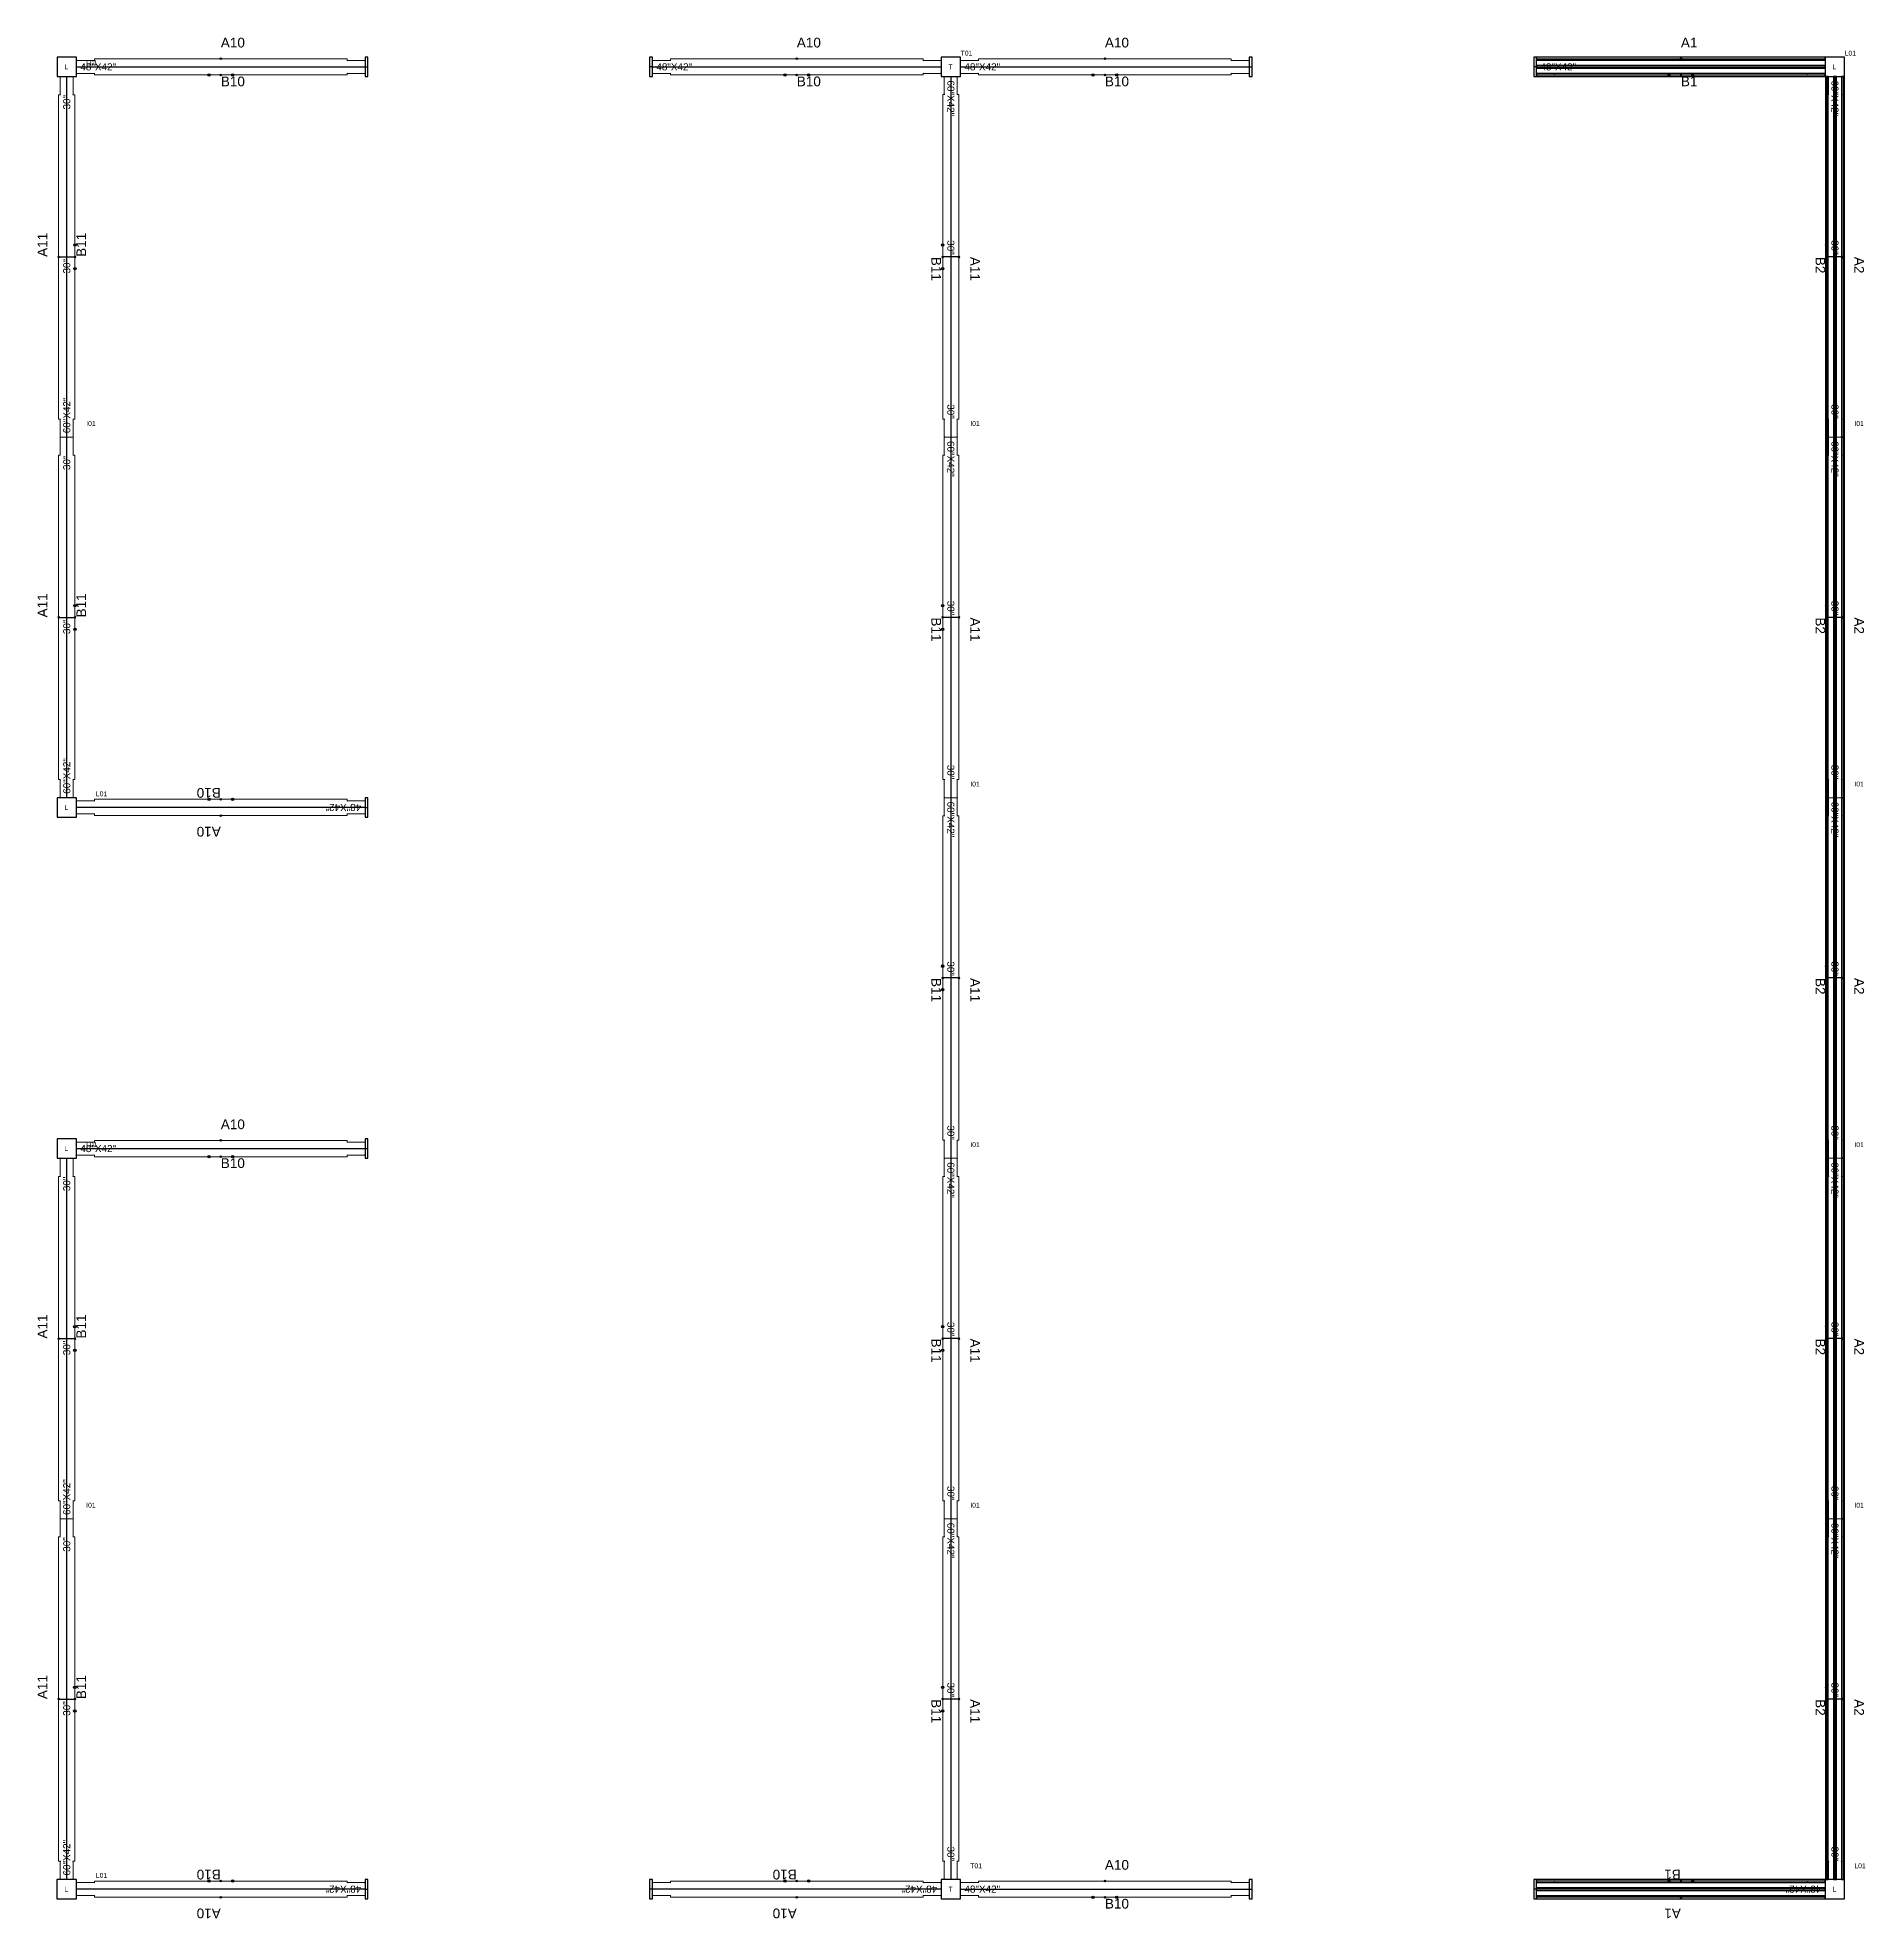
# Model space of a CAD drawing. Header units: millimetres. Extents: x 1390 to 1467.6, y 1790 to 1851.2.
# Drawn here: x 1427.89 to 1435.61, y 1790.1 to 1798.05 of the extents above; entities that cross this region are included whole.
import ezdxf

# ---------------------------------------------------------------- set-up
doc = ezdxf.new("R2010")
doc.units = ezdxf.units.MM
for name, color, linetype in [('DD2D', 7, 'Continuous'), ('DD2D_Geometry', 7, 'Continuous'), ('DDReportes', 7, 'Continuous'), ('Id Unión', 7, 'Continuous')]:
    doc.layers.add(name, color=color, linetype=linetype)
doc.styles.get("Standard").update_dxf_attribs({"font": 'arial.ttf'})

msp = doc.modelspace()

# ---------------------------------------------------------------- texts
at = {"layer": 'DD2D_Geometry'}
for s, p in [('L', (1428.0008, 1797.9187)), ('T', (1431.7367, 1797.9188)), ('L', (1435.4727, 1797.9188)), ('L', (1428.0008, 1794.7887)), ('L', (1428.0007, 1793.3468)), ('L', (1428.0007, 1790.2168)), ('T', (1431.7367, 1790.2168)), ('L', (1435.4727, 1790.2168))]:
    msp.add_text(s, height=0.0205, dxfattribs=at).set_placement(p)
at = {"layer": 'DDReportes'}
for s, p in [('A10', (1428.662, 1798.011)), ('A10', (1431.0959, 1798.0111)), ('A10', (1432.3979, 1798.0111)), ('A1', (1434.8319, 1798.0111)), ('B10', (1428.662, 1797.847)), ('B10', (1431.0959, 1797.8471)), ('B10', (1432.3979, 1797.8471)), ('B1', (1434.8319, 1797.8471)), ('A10', (1428.6619, 1793.4391)), ('B10', (1428.6619, 1793.2751)), ('A10', (1432.3979, 1790.3091)), ('B10', (1432.3979, 1790.1451))]:
    msp.add_text(s, height=0.041, dxfattribs=at).set_placement(p)
for s, rotation, p in [('A11', 90, (1427.929, 1797.126)), ('B11', 90, (1428.093, 1797.126)), ('B11', 270, (1431.6649, 1797.1261)), ('A11', 270, (1431.8289, 1797.1261)), ('B2', 270, (1435.4009, 1797.1261)), ('A2', 270, (1435.5649, 1797.1261)), ('A11', 90, (1427.929, 1795.602)), ('B11', 90, (1428.093, 1795.602)), ('B11', 270, (1431.6649, 1795.6021)), ('A11', 270, (1431.8289, 1795.6021)), ('B2', 270, (1435.4009, 1795.6021)), ('A2', 270, (1435.5649, 1795.6021)), ('B10', 180, (1428.662, 1794.881)), ('A10', 180, (1428.662, 1794.717)), ('B11', 270, (1431.6649, 1794.0781)), ('A11', 270, (1431.8289, 1794.0781)), ('B2', 270, (1435.4009, 1794.0781)), ('A2', 270, (1435.5649, 1794.0781)), ('A11', 90, (1427.9289, 1792.5541)), ('B11', 90, (1428.0929, 1792.5541)), ('A11', 270, (1431.8289, 1792.5541)), ('A2', 270, (1435.5649, 1792.5541)), ('B11', 270, (1431.6649, 1792.5541)), ('B2', 270, (1435.4009, 1792.5541)), ('A11', 90, (1427.9289, 1791.0301)), ('B11', 90, (1428.0929, 1791.0301)), ('B11', 270, (1431.6649, 1791.0301)), ('A11', 270, (1431.8289, 1791.0301)), ('B2', 270, (1435.4009, 1791.0301)), ('A2', 270, (1435.5649, 1791.0301)), ('B10', 180, (1428.6619, 1790.3091)), ('B10', 180, (1431.0959, 1790.3091)), ('B1', 180, (1434.8319, 1790.3091)), ('A10', 180, (1428.6619, 1790.1451)), ('A10', 180, (1431.0959, 1790.1451)), ('A1', 180, (1434.8319, 1790.1451))]:
    msp.add_text(s, height=0.041, rotation=rotation, dxfattribs=at).set_placement(p)
at = {"layer": 'Id Unión'}
for s, p in [('L01', (1428.0933, 1797.9355)), ('T01', (1431.7883, 1797.9766)), ('L01', (1435.5243, 1797.9766)), ('I01', (1428.0933, 1796.4115)), ('I01', (1431.8292, 1796.4115)), ('I01', (1435.5652, 1796.4115)), ('L01', (1428.1343, 1794.8465)), ('I01', (1431.8292, 1794.8875)), ('I01', (1435.5652, 1794.8875)), ('L01', (1428.0932, 1793.3636)), ('I01', (1431.8292, 1793.3635)), ('I01', (1435.5652, 1793.3635)), ('I01', (1428.0932, 1791.8396)), ('I01', (1431.8292, 1791.8395)), ('I01', (1435.5652, 1791.8395)), ('T01', (1431.8292, 1790.3155)), ('L01', (1435.5652, 1790.3155)), ('L01', (1428.1342, 1790.2746))]:
    msp.add_text(s, height=0.0205, dxfattribs=at).set_placement(p)

# ---------------------------------------------------------------- blocks, each defined once
blk = doc.blocks.new('DD101048422D')
at = {"color": 1, "linetype": 'Continuous', "lineweight": 0}
for p, q in [((0, -0.0255), (0, 0.0255)), ((0.0017, 0.0275), (0.0218, 0.0275)), ((0.002, 0.0275), (0.0215, 0.0275)), ((0.0747, 0.0275), (0.0215, 0.0275)), ((0.0747, 0.0275), (0.075, 0.0275)), ((0.0765, 0.026), (0.0765, 0.0343)), ((1.1435, 0.0343), (0.0765, 0.0343)), ((1.1435, 0.0343), (1.1435, 0.026)), ((1.1453, 0.0275), (1.145, 0.0275)), ((1.1453, 0.0275), (1.1985, 0.0275)), ((1.2183, 0.0275), (1.1982, 0.0275)), ((1.218, 0.0275), (1.1985, 0.0275)), ((1.22, -0.0255), (1.22, 0.0255)), ((0.025, -0.0275), (0.002, -0.0275)), ((0.025, -0.0275), (0.0747, -0.0275)), ((0.0747, -0.0275), (0.075, -0.0275)), ((0.0765, -0.0343), (0.0765, -0.026)), ((1.1435, -0.0343), (0.0765, -0.0343)), ((1.1435, -0.026), (1.1435, -0.0343)), ((1.1453, -0.0275), (1.145, -0.0275)), ((1.195, -0.0275), (1.1453, -0.0275)), ((1.195, -0.0275), (1.218, -0.0275))]:
    blk.add_line(p, q, dxfattribs=at)
at = {"color": 1}
for p, q in [((0.6065, 0.0379), (0.6135, 0.0308)), ((0.6065, 0.0308), (0.6135, 0.0379)), ((0.6065, -0.0379), (0.6135, -0.0308)), ((0.6065, -0.0308), (0.6135, -0.0379))]:
    blk.add_line(p, q, dxfattribs=at)
for centre in [(0.56, -0.0343), (0.66, -0.0343)]:
    blk.add_circle(centre, 0.005, dxfattribs=at)
at = {"color": 1, "linetype": 'Continuous', "lineweight": 0}
for centre, radius, start, end in [((0.002, 0.0255), 0.00203, 90, 180), ((0.075, 0.026), 0.00151, 10.02098, 90), ((0.075, 0.026), 0.00151, 0, 10.02098), ((1.145, 0.026), 0.00151, 90, 169.97902), ((1.145, 0.026), 0.00151, 169.97902, 180), ((1.145, 0.026), 0.00151, 169.97902, 180), ((1.218, 0.0255), 0.00203, 0, 90), ((0.002, -0.0255), 0.00203, 180, 270), ((0.075, -0.026), 0.00151, 270, 349.97902), ((0.075, -0.026), 0.00151, 349.97902, 0), ((1.145, -0.026), 0.00151, 180, 190.02098), ((1.145, -0.026), 0.00151, 180, 190.02098), ((1.145, -0.026), 0.00151, 190.02098, 270), ((1.218, -0.0255), 0.00203, 270, 0)]:
    blk.add_arc(centre, radius, start, end, dxfattribs=at)
at = {"color": 1}
for p in [(0.61, 0.0343), (0.61, -0.0343)]:
    blk.add_point(p, dxfattribs=at)
blk.add_text('48"X42"', height=0.03).set_placement((0.0165, -0.0149))
blk = doc.blocks.new('SPACE_DD10104842')
blk.add_blockref('DD101048422D', (0, 0))
blk = doc.blocks.new('DD101060422D')
at = {"color": 1, "linetype": 'Continuous', "lineweight": 0}
for p, q in [((0, -0.0255), (0, 0.0255)), ((0.0017, 0.0275), (0.0218, 0.0275)), ((0.002, 0.0275), (0.0215, 0.0275)), ((0.0747, 0.0275), (0.0215, 0.0275)), ((0.0747, 0.0275), (0.075, 0.0275)), ((0.0765, 0.026), (0.0765, 0.0343)), ((1.4475, 0.0343), (0.0765, 0.0343)), ((1.4475, 0.0343), (1.4475, 0.026)), ((1.4493, 0.0275), (1.449, 0.0275)), ((1.4493, 0.0275), (1.5025, 0.0275)), ((1.5223, 0.0275), (1.5022, 0.0275)), ((1.522, 0.0275), (1.5025, 0.0275)), ((1.524, -0.0255), (1.524, 0.0255)), ((0.025, -0.0275), (0.002, -0.0275)), ((0.025, -0.0275), (0.0747, -0.0275)), ((0.0747, -0.0275), (0.075, -0.0275)), ((0.0765, -0.0343), (0.0765, -0.026)), ((1.4475, -0.0343), (0.0765, -0.0343)), ((1.4475, -0.026), (1.4475, -0.0343)), ((1.4493, -0.0275), (1.449, -0.0275)), ((1.499, -0.0275), (1.4493, -0.0275)), ((1.499, -0.0275), (1.522, -0.0275))]:
    blk.add_line(p, q, dxfattribs=at)
at = {"color": 1}
for p, q in [((0.7585, 0.0379), (0.7655, 0.0308)), ((0.7585, 0.0308), (0.7655, 0.0379)), ((0.762, 0.0343), (0.762, -0.0343)), ((0.7585, -0.0379), (0.7655, -0.0308)), ((0.7585, -0.0308), (0.7655, -0.0379))]:
    blk.add_line(p, q, dxfattribs=at)
for centre in [(0.712, -0.0343), (0.812, -0.0343)]:
    blk.add_circle(centre, 0.005, dxfattribs=at)
at = {"color": 1, "linetype": 'Continuous', "lineweight": 0}
for centre, radius, start, end in [((0.002, 0.0255), 0.00203, 90, 180), ((0.075, 0.026), 0.00151, 10.02098, 90), ((0.075, 0.026), 0.00151, 0, 10.02098), ((1.449, 0.026), 0.00151, 90, 169.97902), ((1.449, 0.026), 0.00151, 169.97902, 180), ((1.449, 0.026), 0.00151, 169.97902, 180), ((1.522, 0.0255), 0.00203, 0, 90), ((0.002, -0.0255), 0.00203, 180, 270), ((0.075, -0.026), 0.00151, 270, 349.97902), ((0.075, -0.026), 0.00151, 349.97902, 0), ((1.449, -0.026), 0.00151, 180, 190.02098), ((1.449, -0.026), 0.00151, 180, 190.02098), ((1.449, -0.026), 0.00151, 190.02098, 270), ((1.522, -0.0255), 0.00203, 270, 0)]:
    blk.add_arc(centre, radius, start, end, dxfattribs=at)
at = {"color": 1}
for p in [(0.762, 0.0343), (0.762, -0.0343)]:
    blk.add_point(p, dxfattribs=at)
for s, p in [('60"X42"', (0.0165, -0.0149)), ('30"', (0.6916, -0.0149)), ('30"', (1.3849, -0.0149))]:
    blk.add_text(s, height=0.03).set_placement(p)
blk = doc.blocks.new('SPACE_DD10106042')
blk.add_blockref('DD101060422D', (0, 0))
blk = doc.blocks.new('DD3021422D')
for p, q in [((0, 0.041), (0, -0.041)), ((0.012, 0.041), (0, 0.041)), ((0.012, -0.041), (0.012, 0.041)), ((0, -0.041), (0.012, -0.041))]:
    blk.add_line(p, q)
blk = doc.blocks.new('SPACE_DD302142')
blk.add_blockref('DD3021422D', (0, 0))

# ---------------------------------------------------------------- linework, layer by layer
at = {"layer": 'DD2D'}
for p, q in [((1434.2219, 1797.9634), (1435.4419, 1797.9634)), ((1428.011, 1797.888), (1428.011, 1797.8881)), ((1428.011, 1796.364), (1428.011, 1797.888)), ((1428.052, 1797.929), (1429.272, 1797.929)), ((1429.272, 1797.929), (1429.284, 1797.929)), ((1430.4859, 1797.9291), (1430.4739, 1797.9291)), ((1430.4859, 1797.9291), (1431.7059, 1797.9291)), ((1431.7059, 1797.9291), (1431.706, 1797.9291)), ((1431.7469, 1797.8881), (1431.7469, 1796.3641)), ((1431.7879, 1797.9291), (1433.0079, 1797.9291)), ((1433.0079, 1797.9291), (1433.0199, 1797.9291)), ((1434.2219, 1797.9291), (1434.2099, 1797.9291)), ((1434.2219, 1797.9291), (1435.4419, 1797.9291)), ((1434.2219, 1797.9291), (1435.4419, 1797.9291)), ((1434.2219, 1797.8948), (1435.4419, 1797.8948)), ((1435.4419, 1797.9291), (1435.442, 1797.9291)), ((1435.4486, 1797.8881), (1435.4486, 1796.3641)), ((1435.4829, 1797.8881), (1435.4829, 1796.3641)), ((1435.4829, 1797.8881), (1435.4829, 1796.3641)), ((1435.5172, 1797.8881), (1435.5172, 1796.3641)), ((1428.011, 1796.364), (1428.011, 1796.3641)), ((1428.011, 1794.84), (1428.011, 1796.364)), ((1431.7469, 1796.3641), (1431.7469, 1796.364)), ((1431.7469, 1796.3641), (1431.7469, 1794.8401)), ((1435.4486, 1796.3641), (1435.4486, 1794.8401)), ((1435.4829, 1796.3641), (1435.4829, 1796.364)), ((1435.4829, 1796.3641), (1435.4829, 1794.8401)), ((1435.4829, 1796.3641), (1435.4829, 1794.8401)), ((1435.5172, 1796.3641), (1435.5172, 1794.8401)), ((1428.052, 1794.799), (1428.0519, 1794.799)), ((1429.272, 1794.799), (1428.052, 1794.799)), ((1429.272, 1794.799), (1429.284, 1794.799)), ((1431.7469, 1794.8401), (1431.7469, 1794.84)), ((1431.7469, 1794.8401), (1431.7469, 1793.3161)), ((1435.4486, 1794.8401), (1435.4486, 1793.3161)), ((1435.4829, 1794.8401), (1435.4829, 1794.84)), ((1435.4829, 1794.8401), (1435.4829, 1793.3161)), ((1435.4829, 1794.8401), (1435.4829, 1793.3161)), ((1435.5172, 1794.8401), (1435.5172, 1793.3161)), ((1428.0519, 1793.3571), (1429.2719, 1793.3571)), ((1429.2719, 1793.3571), (1429.2839, 1793.3571)), ((1428.0109, 1793.3161), (1428.0109, 1793.3162)), ((1428.0109, 1791.7921), (1428.0109, 1793.3161)), ((1431.7469, 1793.3161), (1431.7469, 1793.316)), ((1431.7469, 1793.3161), (1431.7469, 1791.7921)), ((1435.4486, 1793.3161), (1435.4486, 1791.7921)), ((1435.4829, 1793.3161), (1435.4829, 1793.316)), ((1435.4829, 1793.3161), (1435.4829, 1791.7921)), ((1435.4829, 1793.3161), (1435.4829, 1791.7921)), ((1435.5172, 1793.3161), (1435.5172, 1791.7921)), ((1428.0109, 1791.7921), (1428.0109, 1791.7922)), ((1428.0109, 1790.2681), (1428.0109, 1791.7921)), ((1431.7469, 1791.7921), (1431.7469, 1791.792)), ((1431.7469, 1791.7921), (1431.7469, 1790.2681)), ((1435.4486, 1791.7921), (1435.4486, 1790.2681)), ((1435.4829, 1791.7921), (1435.4829, 1791.792)), ((1435.4829, 1791.7921), (1435.4829, 1790.2681)), ((1435.4829, 1791.7921), (1435.4829, 1790.2681)), ((1435.5172, 1791.7921), (1435.5172, 1790.2681)), ((1431.7469, 1790.2681), (1431.7469, 1790.268)), ((1435.4419, 1790.2614), (1434.2219, 1790.2614)), ((1435.4829, 1790.2681), (1435.4829, 1790.268)), ((1428.0519, 1790.2271), (1428.0518, 1790.2271)), ((1429.2719, 1790.2271), (1428.0519, 1790.2271)), ((1429.2719, 1790.2271), (1429.2839, 1790.2271)), ((1430.4859, 1790.2271), (1430.4739, 1790.2271)), ((1431.7059, 1790.2271), (1430.4859, 1790.2271)), ((1431.7879, 1790.2271), (1433.0079, 1790.2271)), ((1433.0079, 1790.2271), (1433.0199, 1790.2271)), ((1434.2219, 1790.2271), (1434.2099, 1790.2271)), ((1435.4419, 1790.2271), (1434.2219, 1790.2271)), ((1435.4419, 1790.2271), (1434.2219, 1790.2271)), ((1435.4419, 1790.1928), (1434.2219, 1790.1928))]:
    msp.add_line(p, q, dxfattribs=at)
at = {"layer": 'DD2D_Geometry'}
for points in [[(1428.052, 1797.888), (1428.052, 1797.9701), (1427.97, 1797.9701), (1427.97, 1797.888)], [(1431.7059, 1797.8881), (1431.788, 1797.8881), (1431.788, 1797.9701), (1431.7059, 1797.9701)], [(1434.2219, 1797.9574), (1435.4419, 1797.9574), (1435.4419, 1797.9694), (1434.2219, 1797.9694)], [(1435.4419, 1797.8881), (1435.524, 1797.8881), (1435.524, 1797.9701), (1435.4419, 1797.9701)], [(1434.2219, 1797.9231), (1435.4419, 1797.9231), (1435.4419, 1797.9351), (1434.2219, 1797.9351)], [(1434.2219, 1797.8888), (1435.4419, 1797.8888), (1435.4419, 1797.9008), (1434.2219, 1797.9008)], [(1435.4426, 1797.8881), (1435.4426, 1796.3641), (1435.4546, 1796.3641), (1435.4546, 1797.8881)], [(1435.4769, 1797.8881), (1435.4769, 1796.3641), (1435.4889, 1796.3641), (1435.4889, 1797.8881)], [(1435.5112, 1797.8881), (1435.5112, 1796.3641), (1435.5232, 1796.3641), (1435.5232, 1797.8881)], [(1428.011, 1796.364), (1428.011, 1796.364), (1428.011, 1796.3641), (1428.011, 1796.3641)], [(1431.7469, 1796.364), (1431.7469, 1796.364), (1431.7469, 1796.3641), (1431.7469, 1796.3641)], [(1435.4426, 1796.3641), (1435.4426, 1794.8401), (1435.4546, 1794.8401), (1435.4546, 1796.3641)], [(1435.4769, 1796.3641), (1435.4769, 1794.8401), (1435.4889, 1794.8401), (1435.4889, 1796.3641)], [(1435.4829, 1796.364), (1435.4829, 1796.364), (1435.4829, 1796.3641), (1435.4829, 1796.3641)], [(1435.5112, 1796.3641), (1435.5112, 1794.8401), (1435.5232, 1794.8401), (1435.5232, 1796.3641)], [(1428.052, 1794.84), (1427.9699, 1794.84), (1427.9699, 1794.758), (1428.052, 1794.758)], [(1431.7469, 1794.84), (1431.7469, 1794.84), (1431.7469, 1794.8401), (1431.7469, 1794.8401)], [(1435.4426, 1794.8401), (1435.4426, 1793.3161), (1435.4546, 1793.3161), (1435.4546, 1794.8401)], [(1435.4769, 1794.8401), (1435.4769, 1793.3161), (1435.4889, 1793.3161), (1435.4889, 1794.8401)], [(1435.4829, 1794.84), (1435.4829, 1794.84), (1435.4829, 1794.8401), (1435.4829, 1794.8401)], [(1435.5112, 1794.8401), (1435.5112, 1793.3161), (1435.5232, 1793.3161), (1435.5232, 1794.8401)], [(1428.0519, 1793.3161), (1428.0519, 1793.3982), (1427.9699, 1793.3982), (1427.9699, 1793.3161)], [(1431.7469, 1793.316), (1431.7469, 1793.316), (1431.7469, 1793.3161), (1431.7469, 1793.3161)], [(1435.4426, 1793.3161), (1435.4426, 1791.7921), (1435.4546, 1791.7921), (1435.4546, 1793.3161)], [(1435.4769, 1793.3161), (1435.4769, 1791.7921), (1435.4889, 1791.7921), (1435.4889, 1793.3161)], [(1435.4829, 1793.316), (1435.4829, 1793.316), (1435.4829, 1793.3161), (1435.4829, 1793.3161)], [(1435.5112, 1793.3161), (1435.5112, 1791.7921), (1435.5232, 1791.7921), (1435.5232, 1793.3161)], [(1428.0109, 1791.7921), (1428.0109, 1791.7921), (1428.0109, 1791.7922), (1428.0109, 1791.7922)], [(1431.7469, 1791.792), (1431.7469, 1791.792), (1431.7469, 1791.7921), (1431.7469, 1791.7921)], [(1435.4426, 1791.7921), (1435.4426, 1790.2681), (1435.4546, 1790.2681), (1435.4546, 1791.7921)], [(1435.4769, 1791.7921), (1435.4769, 1790.2681), (1435.4889, 1790.2681), (1435.4889, 1791.7921)], [(1435.4829, 1791.792), (1435.4829, 1791.792), (1435.4829, 1791.7921), (1435.4829, 1791.7921)], [(1435.5112, 1791.7921), (1435.5112, 1790.2681), (1435.5232, 1790.2681), (1435.5232, 1791.7921)], [(1428.0519, 1790.2681), (1427.9698, 1790.2681), (1427.9698, 1790.1861), (1428.0519, 1790.1861)], [(1431.7059, 1790.2681), (1431.7059, 1790.186), (1431.7879, 1790.186), (1431.7879, 1790.2681)], [(1435.4419, 1790.2674), (1434.2219, 1790.2674), (1434.2219, 1790.2554), (1435.4419, 1790.2554)], [(1435.4419, 1790.2681), (1435.4419, 1790.186), (1435.5239, 1790.186), (1435.5239, 1790.2681)], [(1435.4419, 1790.2331), (1434.2219, 1790.2331), (1434.2219, 1790.2211), (1435.4419, 1790.2211)], [(1435.4419, 1790.1988), (1434.2219, 1790.1988), (1434.2219, 1790.1868), (1435.4419, 1790.1868)]]:
    msp.add_lwpolyline(points, close=True, dxfattribs=at)

# ---------------------------------------------------------------- block references
for name, p in [('SPACE_DD10104842', (1428.052, 1797.929)), ('SPACE_DD302142', (1429.272, 1797.929)), ('SPACE_DD10104842', (1430.4859, 1797.9291)), ('SPACE_DD10104842', (1431.7879, 1797.9291)), ('SPACE_DD302142', (1433.0079, 1797.9291)), ('SPACE_DD10104842', (1434.2219, 1797.9291)), ('SPACE_DD302142', (1429.272, 1794.799)), ('SPACE_DD10104842', (1428.0519, 1793.3571)), ('SPACE_DD302142', (1429.2719, 1793.3571)), ('SPACE_DD302142', (1429.2719, 1790.2271)), ('SPACE_DD10104842', (1431.7879, 1790.2271)), ('SPACE_DD302142', (1433.0079, 1790.2271))]:
    msp.add_blockref(name, p, dxfattribs=at)
for name, p, rotation in [('SPACE_DD302142', (1430.4859, 1797.9291), 180), ('SPACE_DD302142', (1434.2219, 1797.9291), 180), ('SPACE_DD10106042', (1428.011, 1796.364), 90), ('SPACE_DD10106042', (1431.7469, 1797.8881), 270), ('SPACE_DD10106042', (1435.4829, 1797.8881), 270), ('SPACE_DD10106042', (1428.011, 1794.84), 90), ('SPACE_DD10106042', (1431.7469, 1796.3641), 270), ('SPACE_DD10106042', (1435.4829, 1796.3641), 270), ('SPACE_DD10104842', (1429.272, 1794.799), 180), ('SPACE_DD10106042', (1431.7469, 1794.8401), 270), ('SPACE_DD10106042', (1435.4829, 1794.8401), 270), ('SPACE_DD10106042', (1428.0109, 1791.7921), 90), ('SPACE_DD10106042', (1431.7469, 1793.3161), 270), ('SPACE_DD10106042', (1435.4829, 1793.3161), 270), ('SPACE_DD10106042', (1428.0109, 1790.2681), 90), ('SPACE_DD10106042', (1431.7469, 1791.7921), 270), ('SPACE_DD10106042', (1435.4829, 1791.7921), 270), ('SPACE_DD10104842', (1429.2719, 1790.2271), 180), ('SPACE_DD302142', (1430.4859, 1790.2271), 180), ('SPACE_DD10104842', (1431.7059, 1790.2271), 180), ('SPACE_DD302142', (1434.2219, 1790.2271), 180), ('SPACE_DD10104842', (1435.4419, 1790.2271), 180)]:
    msp.add_blockref(name, p, dxfattribs=dict(at, rotation=rotation))

msp.set_redraw_order([(e.dxf.handle, doc.entitydb.next_handle()) for e in msp.query("TEXT MTEXT ATTDEF DIMENSION ARC_DIMENSION")])  # texts and dimensions are drawn at this point

doc.saveas('drawing.dxf')
